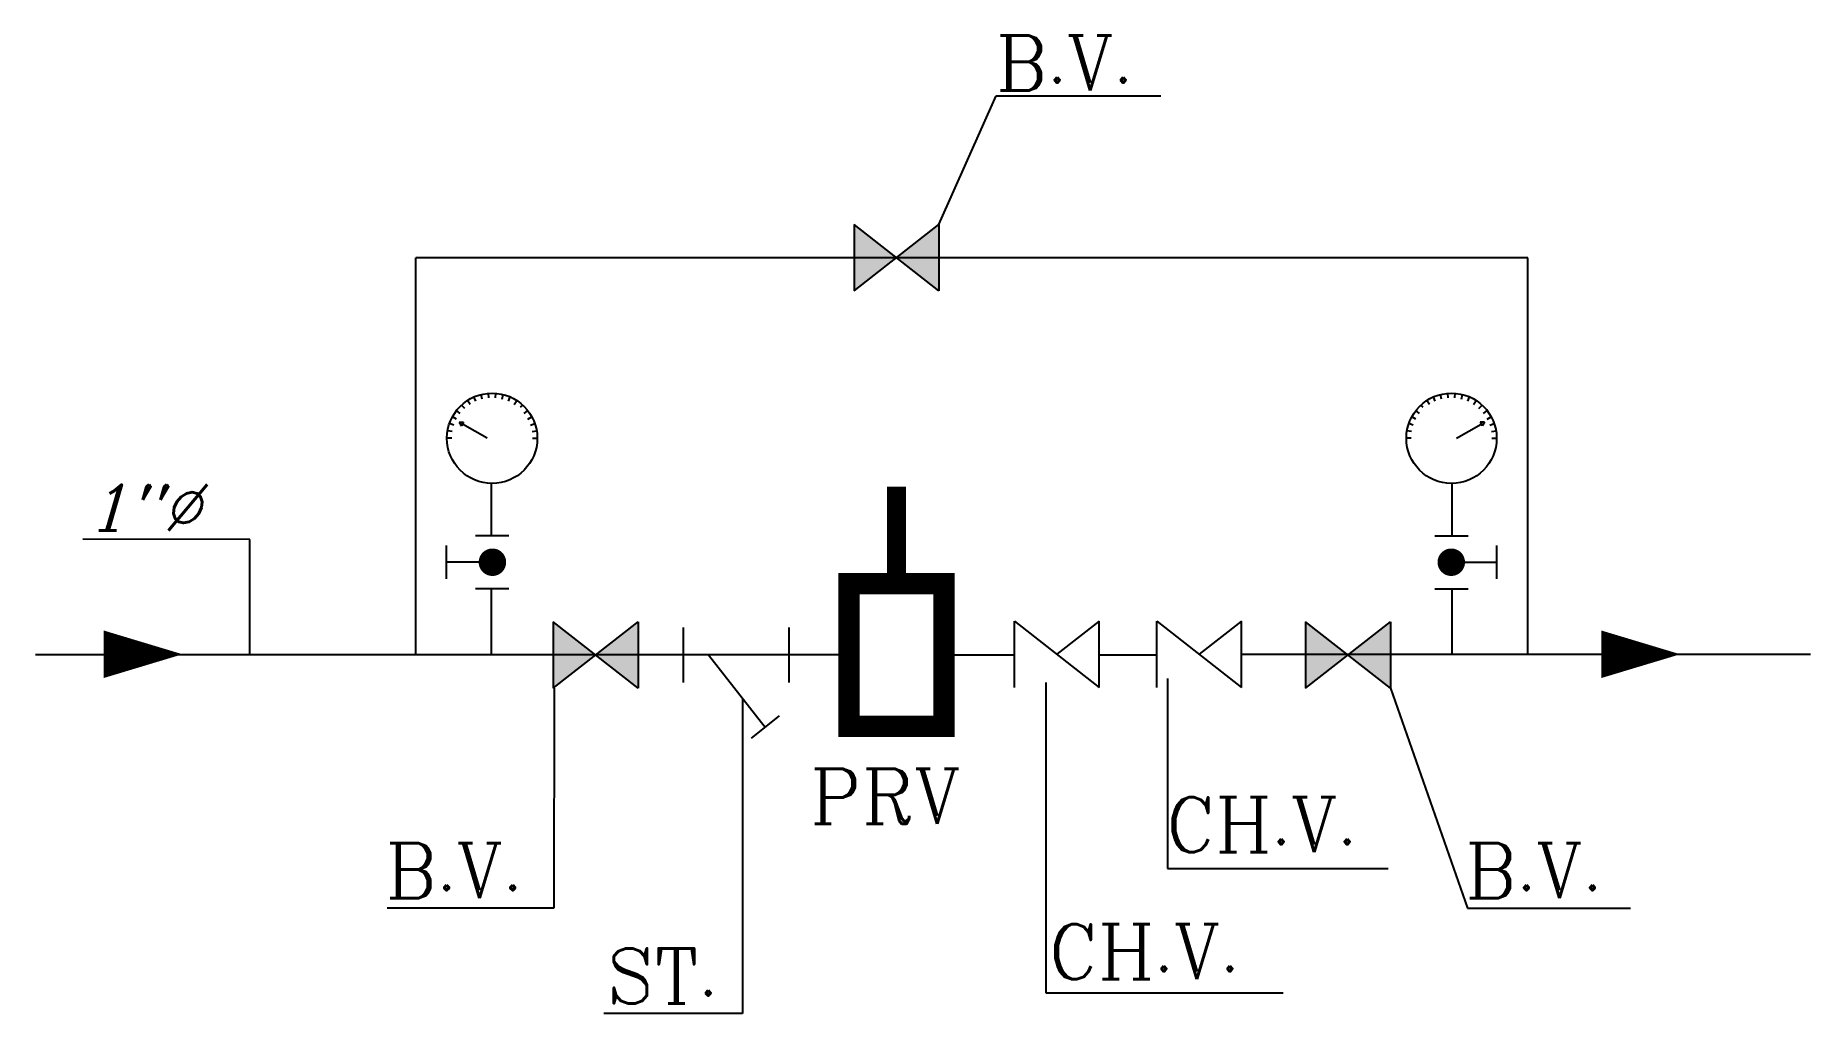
# Model space of a CAD drawing. Header units: millimetres. Extents: x 0 to 27402, y -2 to 21839.
# Drawn here: x 390 to 27402, y 6961 to 21839 of the extents above; entities that cross this region are included whole.
import ezdxf

# ---------------------------------------------------------------- set-up
doc = ezdxf.new("R2010")
doc.units = ezdxf.units.MM
doc.layers.add('DUCT', color=7, linetype='Continuous')
doc.layers.add('pump', color=42, linetype='Continuous')
doc.styles.add('ROMANT', font='romanc.shx')
doc.styles.get("Standard").update_dxf_attribs({"font": 'arial.ttf'})
doc.dimstyles.get("Standard").update_dxf_attribs({"dimtxt": 0.18, "dimasz": 0.18, "dimexe": 0.18, "dimexo": 0.0625, "dimgap": 0.09, "dimtad": 0, "dimtih": 1, "dimtoh": 1, "dimdec": 4, "dimzin": 0, "dimdsep": 46, "dimtxsty": 'Standard', "dimcen": 0.09, "dimadec": 0, "dimazin": 0, "dimtfac": 1, "dimtdec": 4, "dimtofl": 0, "dimtmove": 0, "dimatfit": 3, "dimfxl": 1, "dimtolj": 1, "dimtzin": 0, "dimarcsym": 0})

msp = doc.modelspace()

# ---------------------------------------------------------------- texts
at = {"layer": 'DUCT', "color": 7, "style": 'ROMANT'}
for s, p in [('B.V.', (15005, 21002)), ('PRV', (12176, 9847)), ('CH.V.', (17588, 9413)), ('B.V.', (5714, 8715)), ('B.V.', (22145, 8715)), ('CH.V.', (15804, 7481)), ('ST.', (9085, 7113))]:
    msp.add_text(s, height=837.4, dxfattribs=at).set_placement(p)
at = {"layer": 'DUCT', "color": 7, "style": 'ROMANT', "oblique": 16}
msp.add_text('1"%%C', height=697.8, dxfattribs=at).set_placement((1173, 14309))

# ---------------------------------------------------------------- linework, layer by layer
at = {"color": 1}
for p, q in [((14139, 17953), (12849, 18963)), ((12849, 18963), (12849, 17953)), ((12849, 17953), (14139, 18963)), ((14139, 18963), (14139, 17953)), ((7330, 14230), (7330, 15025)), ((21949, 14230), (21949, 15025)), ((6647, 13574), (6647, 14079)), ((7593, 14230), (7088, 14230)), ((21686, 14230), (22191, 14230)), ((22631, 13574), (22631, 14079)), ((7593, 13423), (7088, 13423)), ((7330, 12418), (7330, 13423)), ((21686, 13423), (22191, 13423)), ((21949, 12418), (21949, 13423)), ((8270, 11910), (9560, 12920)), ((9560, 11910), (8270, 12920)), ((8270, 12920), (8270, 11910)), ((9560, 12920), (9560, 11910)), ((10249, 11996), (10249, 12833)), ((11861, 11996), (11861, 12833)), ((15288, 12932), (16578, 11922)), ((15288, 11922), (15288, 12932)), ((16578, 12932), (15933, 12427)), ((16578, 11922), (16578, 12932)), ((17453, 12932), (18743, 11922)), ((17453, 11922), (17453, 12932)), ((18743, 12932), (18098, 12427)), ((18743, 11922), (18743, 12932)), ((21008, 11910), (19718, 12920)), ((19718, 12920), (19718, 11910)), ((19718, 11910), (21008, 12920)), ((21008, 12920), (21008, 11910)), ((10634, 12415), (11493, 11319)), ((11707, 11489), (11279, 11149))]:
    msp.add_line(p, q, dxfattribs=at)
at = {"color": 6}
for p, q in [((23100, 18458), (6178, 18458)), ((6178, 12415), (6178, 18458)), ((23100, 12415), (23100, 18458)), ((18743, 12427), (27402, 12427)), ((12772, 12415), (390, 12415)), ((14216, 12415), (15288, 12415)), ((16578, 12415), (17453, 12415))]:
    msp.add_line(p, q, dxfattribs=at)
at = {"const_width": 289}
msp.add_lwpolyline([(13494, 13498), (13494, 14976)], dxfattribs=at)
at = {"const_width": 325}
msp.add_lwpolyline([(14216, 13498), (14216, 11331), (12772, 11331), (12772, 13498)], close=True, dxfattribs=at)
at = {"color": 1}
for centre in [(7339, 15712), (21939, 15712)]:
    msp.add_circle(centre, 687, dxfattribs=at)
at = {"layer": 'DUCT', "color": 1}
for p, q in [((6923, 16165), (6874, 16218)), ((7003, 16227), (6964, 16288)), ((7092, 16276), (7063, 16342)), ((7188, 16309), (7171, 16378)), ((7289, 16326), (7283, 16397)), ((7390, 16326), (7396, 16397)), ((7490, 16309), (7508, 16378)), ((7587, 16276), (7615, 16342)), ((7676, 16227), (7715, 16288)), ((7773, 16183), (7805, 16218)), ((21506, 16183), (21474, 16218)), ((21603, 16227), (21563, 16288)), ((21692, 16276), (21663, 16342)), ((21788, 16309), (21771, 16378)), ((21888, 16326), (21883, 16397)), ((21990, 16326), (21996, 16397)), ((22090, 16309), (22108, 16378)), ((22186, 16276), (22215, 16342)), ((22276, 16227), (22315, 16288)), ((22356, 16165), (22405, 16218)), ((6798, 16005), (6735, 16039)), ((6854, 16090), (6797, 16134)), ((6839, 15956), (6905, 15956)), ((6839, 15956), (6872, 15899)), ((6905, 15956), (6872, 15899)), ((7825, 16090), (7882, 16134)), ((7881, 16005), (7944, 16039)), ((21398, 16005), (21335, 16039)), ((21454, 16090), (21397, 16134)), ((22440, 15956), (22374, 15956)), ((22374, 15956), (22407, 15899)), ((22440, 15956), (22407, 15899)), ((22425, 16090), (22482, 16134)), ((22480, 16005), (22544, 16039)), ((6724, 15712), (6652, 15712)), ((6732, 15814), (6662, 15825)), ((6757, 15912), (6689, 15935)), ((7262, 15712), (6888, 15928)), ((7921, 15912), (7989, 15935)), ((7946, 15814), (8017, 15825)), ((7955, 15712), (8027, 15712)), ((21324, 15712), (21252, 15712)), ((21332, 15814), (21261, 15825)), ((21357, 15912), (21289, 15935)), ((22017, 15712), (22390, 15928)), ((22521, 15912), (22589, 15935)), ((22546, 15814), (22617, 15825)), ((22555, 15712), (22626, 15712)), ((7343, 13826), (6647, 13826)), ((21935, 13826), (22631, 13826))]:
    msp.add_line(p, q, dxfattribs=at)
at = {"layer": 'DUCT', "color": 1, "const_width": 209}
for points in [[(7448, 13826, -1), (7239, 13826, -1)], [(21831, 13826, 1), (22040, 13826, 1)]]:
    msp.add_lwpolyline(points, format="xyb", close=True, dxfattribs=at)
at = {"layer": 'DUCT', "color": 1}
for points in [[(1429, 12426, 723, 0, 0), (2628, 12426, 723, 0, 0)], [(24220, 12426, 723, 0, 0), (25420, 12426, 723, 0, 0)]]:
    msp.add_lwpolyline(points, format="xyseb", dxfattribs=at)
for points in [[(12849, 17953), (12849, 18963), (13494, 18458)], [(14139, 17953), (14139, 18963), (13494, 18458)], [(8270, 11910), (8270, 12920), (8915, 12415)], [(9560, 11910), (9560, 12920), (8915, 12415)], [(19718, 11910), (19718, 12920), (20363, 12415)], [(21008, 11910), (21008, 12920), (20363, 12415)]]:
    msp.add_solid(points, dxfattribs=at)

msp.set_redraw_order([(e.dxf.handle, doc.entitydb.next_handle()) for e in msp.query("TEXT MTEXT ATTDEF DIMENSION ARC_DIMENSION")])  # texts and dimensions are drawn at this point

# ---------------------------------------------------------------- leaders
at = {"layer": 'pump'}
for points in [[(14139, 18963), (15009, 20921), (17517, 20921)], [(3653, 12408), (3650, 14174), (1111, 14175)], [(8283, 11910), (8278, 8564), (5741, 8564)], [(15766, 11996), (15766, 7276), (19379, 7276)], [(17616, 12059), (17616, 9168), (20974, 9168)], [(21008, 11910), (22180, 8564), (24665, 8564)], [(11148, 11759), (11148, 6961), (9039, 6961)]]:
    msp.add_leader(points, dimstyle='Standard', override={"dimgap": 0.09, "dimtad": 0, "dimarcsym": 1}, dxfattribs=at)

doc.saveas('drawing.dxf')
